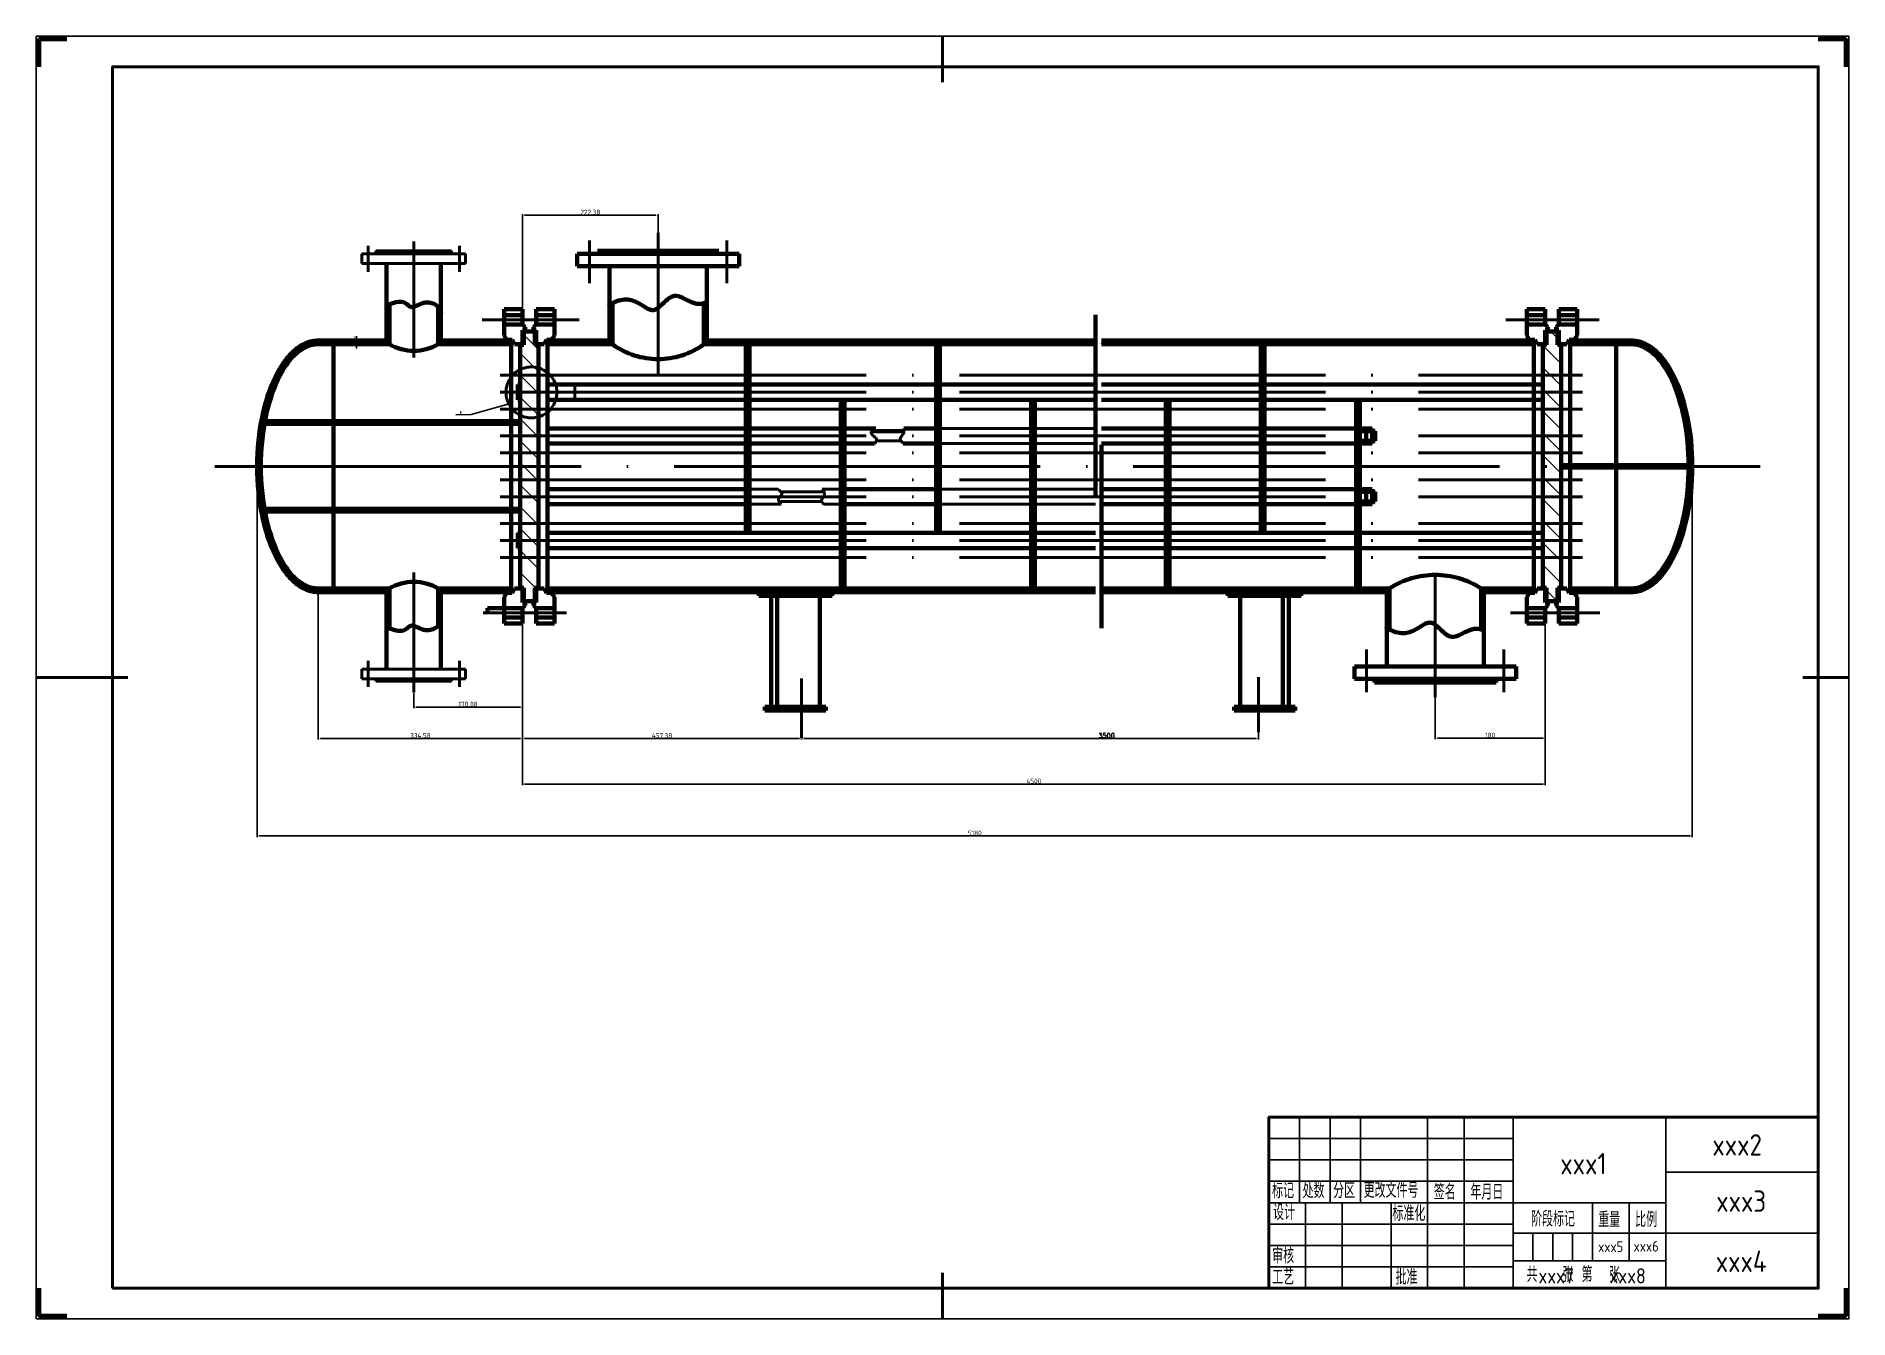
# Paper-space layout 'Gb A2 标题栏' of a CAD drawing. Extents: x -23 to 571, y -6 to 414.
# The model-space entities are those that its viewports show. They can reach past a viewport. Long polylines and large blocks are cut down to what shows.
import ezdxf
from ezdxf.enums import TextEntityAlignment as Align

# ---------------------------------------------------------------- set-up
doc = ezdxf.new("R2010")
doc.units = 0
doc.linetypes.add('ACAD_ISO03W100', pattern=[30, 12, -18])
doc.linetypes.add('ACAD_ISO04W100', pattern=[30, 24, -3, 0, -3])
doc.layers.get('0').update_dxf_attribs({"linetype": 'CONTINUOUS'})
doc.layers.get('Defpoints').update_dxf_attribs({"linetype": 'CONTINUOUS'})
for name, color, linetype, lineweight in [('中心线', 2, 'CONTINUOUS', 50), ('图框_内框线', 5, 'CONTINUOUS', 50), ('图框_角线', 5, 'CONTINUOUS', 200), ('标注', 212, 'CONTINUOUS', 50), ('细实线', 82, 'CONTINUOUS', 50), ('轮廓线', 160, 'CONTINUOUS', 100)]:
    doc.layers.add(name, color=color, linetype=linetype, lineweight=lineweight)
for name, color, linetype in [('图框_外框线', 7, 'CONTINUOUS'), ('图框_标题栏属性', 1, 'CONTINUOUS'), ('图框_标题栏文字', 6, 'CONTINUOUS'), ('图框_视口', 7, 'CONTINUOUS')]:
    doc.layers.add(name, color=color, linetype=linetype)
doc.styles.get("Standard").update_dxf_attribs({"font": 'txt.shx', "bigfont": 'bigfont.shx'})
doc.styles.add('工程字', font='gbenor.shx', dxfattribs={"bigfont": 'gbcbig.shx'})
doc.dimstyles.new('GB-35', dxfattribs={"dimtxt": 3.5, "dimasz": 3.5, "dimexe": 1.75, "dimexo": 0.875, "dimgap": 0.875, "dimtad": 1, "dimdsep": 46, "dimtxsty": '工程字', "dimcen": 3.5, "dimadec": 0, "dimazin": 0, "dimtfac": 0.7, "dimtmove": 0, "dimatfit": 3, "dimfxl": 0, "dimtzin": 0, "dimarcsym": 0})
pattern_1 = [(45, (-496.246, -746.283), (-14.14214, 14.14214), []), (45, (-495.846, -746.283), (-14.14214, 14.14214), [])]

psp = doc.layouts.new('Gb A2 标题栏')

msp = doc.modelspace()

# ---------------------------------------------------------------- texts
at = {"layer": '轮廓线', "lineweight": 100, "insert": (565.813, 998.053), "char_height": 3.5, "attachment_point": 9}
msp.add_mtext('I', dxfattribs=at)

# ---------------------------------------------------------------- blocks, each defined once
blk = doc.blocks.new('GB_A2 title block')
at = {"layer": '图框_内框线'}
for points in [[(272, 410), (272, 395)], [(-25, 200), (5, 200)], [(554, 200), (569, 200)], [(559, 56), (379, 56), (379, 0), (559, 0), (559, 56)], [(272, -10), (272, 5)]]:
    blk.add_lwpolyline(points, dxfattribs=at)
blk.add_lwpolyline([(0, 0), (559, 0), (559, 400), (0, 400)], close=True, dxfattribs=at)
at = {"layer": '图框_外框线'}
for p, q in [((389, 56), (389, 28)), ((399, 28), (399, 56)), ((409, 56), (409, 28)), ((431, 28), (431, 56)), ((443, 56), (443, 28)), ((459, 56), (459, 0)), ((509, 56), (509, 0)), ((379, 49), (459, 49)), ((379, 42), (459, 42)), ((509, 38), (559, 38)), ((379, 35), (459, 35)), ((379, 28), (509, 28)), ((391, 0), (391, 28)), ((403, 28), (403, 0)), ((419, 0), (419, 28)), ((431, 28), (431, 0)), ((443, 0), (443, 28)), ((485, 28), (485, 9)), ((497, 28), (497, 9)), ((379, 21), (459, 21)), ((559, 18), (459, 18)), ((465.5, 18), (465.5, 9)), ((472, 18), (472, 9)), ((478.5, 18), (478.5, 9)), ((379, 14), (459, 14)), ((379, 7), (459, 7)), ((509, 9), (459, 9))]:
    blk.add_line(p, q, dxfattribs=at)
blk.add_lwpolyline([(-25, -10), (569, -10), (569, 410), (-25, 410)], close=True, dxfattribs=at)
at = {"layer": '图框_角线', "flags": 128}
for points in [[(-24, 400), (-24, 409), (-15, 409)], [(559, 409), (568, 409), (568, 400)], [(-15, -9), (-24, -9), (-24, 0)], [(568, 0), (568, -9), (559, -9)], [(568, 0), (568, -9), (559, -9)]]:
    blk.add_lwpolyline(points, dxfattribs=at)
at = {"layer": '图框_标题栏属性', "style": '工程字'}
for tag, p in [('XXX2', (532.43, 46.93)), ('XXX1', (482.04, 40.8)), ('XXX3', (533.75, 28.53)), ('XXX4', (533.75, 8.82))]:
    blk.add_attdef(tag, text='', height=7, dxfattribs=at).set_placement(p, align=Align.MIDDLE)
for tag, height, p in [('XXX5', 3.5, (490.98, 13.58)), ('XXX6', 3.5, (502.6, 13.74)), ('XXX7', 5, (473.15, 4.04)), ('XXX8', 5, (496.55, 4.04))]:
    blk.add_attdef(tag, text='', height=height, dxfattribs=at).set_placement(p, align=Align.MIDDLE_CENTER)
at = {"layer": '图框_标题栏文字', "style": '工程字'}
for s, p in [('标记', (380, 29.44)), ('处数', (390, 29.44)), ('分区', (400, 29.44)), ('更改文件号', (410, 29.59)), ('签名', (433, 29)), ('年月日', (445, 29)), ('设计', (380.33, 22.35)), ('标准化', (419.44, 22)), ('阶段标记', (464.89, 20.2)), ('重量', (486.89, 20)), ('比例', (499, 20)), ('审核', (380.05, 8.15)), ('工艺', (380.05, 1.15)), ('批准', (420.47, 1.15)), ('共   张 第  张', (463.4, 2))]:
    blk.add_text(s, height=5, dxfattribs=at).set_placement(p)
blk = doc.blocks.new('*D10')
at = {"layer": 'Defpoints', "color": 0}
for p in [(394.6, 1111.7), (397.7, 1117.7), (397.7, 1111.7)]:
    blk.add_point(p, dxfattribs=at)
at = {"layer": '标注', "color": 0, "lineweight": -2}
for p, q in [((396.8, 1117.7), (392.8, 1117.7)), ((396.8, 1111.7), (392.8, 1111.7)), ((394.6, 1121.2), (394.6, 1124.7)), ((394.6, 1117.7), (394.6, 1111.7)), ((394.6, 1108.2), (394.6, 1104.7))]:
    blk.add_line(p, q, dxfattribs=at)
at = {"layer": '标注', "color": 0}
for points in [[(394, 1121.2), (395.2, 1121.2), (394.6, 1117.7)], [(394, 1108.2), (395.2, 1108.2), (394.6, 1111.7)]]:
    blk.add_solid(points, dxfattribs=at)
at = {"layer": '标注', "color": 0, "lineweight": 50, "insert": (391.6, 1123.4), "char_height": 3.5, "attachment_point": 5, "rotation": 90, "style": '工程字'}
blk.add_mtext('6', dxfattribs=at)
blk = doc.blocks.new('*D11')
at = {"layer": 'Defpoints', "color": 0}
for p in [(666.8, 654.2), (488.7, 541.3), (666.8, 517.4)]:
    blk.add_point(p, dxfattribs=at)
at = {"layer": '标注', "color": 0, "lineweight": -2}
for p, q in [((666.8, 653.4), (666.8, 515.7)), ((488.7, 540.4), (488.7, 515.7)), ((492.2, 517.4), (663.3, 517.4))]:
    blk.add_line(p, q, dxfattribs=at)
at = {"layer": '标注', "color": 0}
for points in [[(492.2, 518), (492.2, 516.9), (488.7, 517.4)], [(663.3, 518), (663.3, 516.9), (666.8, 517.4)]]:
    blk.add_solid(points, dxfattribs=at)
at = {"layer": '标注', "color": 0, "lineweight": 50, "insert": (577.7, 522.3), "char_height": 8, "attachment_point": 5, "style": '工程字'}
blk.add_mtext('178.08', dxfattribs=at)
blk = doc.blocks.new('*D12')
at = {"layer": 'Defpoints', "color": 0}
for p in [(666.8, 484.9), (1124.1, 467), (1124.1, 466.1)]:
    blk.add_point(p, dxfattribs=at)
at = {"layer": '标注', "color": 0, "lineweight": -2}
for p, q in [((666.8, 484), (666.8, 464.4)), ((670.3, 466.1), (1120.6, 466.1)), ((1124.1, 466.1), (1124.1, 464.4))]:
    blk.add_line(p, q, dxfattribs=at)
at = {"layer": '标注', "color": 0}
for points in [[(670.3, 466.7), (670.3, 465.6), (666.8, 466.1)], [(1120.6, 466.7), (1120.6, 465.6), (1124.1, 466.1)]]:
    blk.add_solid(points, dxfattribs=at)
at = {"layer": '标注', "color": 0, "lineweight": 50, "insert": (895.5, 471), "char_height": 8, "attachment_point": 5, "style": '工程字'}
blk.add_mtext('457.38', dxfattribs=at)
blk = doc.blocks.new('*D13')
at = {"layer": 'Defpoints', "color": 0}
for p in [(332.2, 705.7), (666.8, 654.2), (666.8, 466.1)]:
    blk.add_point(p, dxfattribs=at)
at = {"layer": '标注', "color": 0, "lineweight": -2}
for p, q in [((332.2, 704.9), (332.2, 464.4)), ((666.8, 653.4), (666.8, 464.4)), ((335.7, 466.1), (663.3, 466.1))]:
    blk.add_line(p, q, dxfattribs=at)
at = {"layer": '标注', "color": 0}
for points in [[(335.7, 466.7), (335.7, 465.6), (332.2, 466.1)], [(663.3, 466.7), (663.3, 465.6), (666.8, 466.1)]]:
    blk.add_solid(points, dxfattribs=at)
at = {"layer": '标注', "color": 0, "lineweight": 50, "insert": (499.5, 471), "char_height": 8, "attachment_point": 5, "style": '工程字'}
blk.add_mtext('334.58', dxfattribs=at)
blk = doc.blocks.new('*D14')
at = {"layer": 'Defpoints', "color": 0}
for p in [(232.2, 911.7), (2583.7, 911.7), (2583.7, 306.5)]:
    blk.add_point(p, dxfattribs=at)
at = {"layer": '标注', "color": 0, "lineweight": -2}
for p, q in [((232.2, 910.9), (232.2, 304.7)), ((2583.7, 910.9), (2583.7, 304.7)), ((235.7, 306.5), (2580.2, 306.5))]:
    blk.add_line(p, q, dxfattribs=at)
at = {"layer": '标注', "color": 0}
for points in [[(235.7, 307.1), (235.7, 305.9), (232.2, 306.5)], [(2580.2, 307.1), (2580.2, 305.9), (2583.7, 306.5)]]:
    blk.add_solid(points, dxfattribs=at)
at = {"layer": '标注', "color": 0, "lineweight": 50, "insert": (1407.9, 311.3), "char_height": 8, "attachment_point": 5, "style": '工程字'}
blk.add_mtext('5180', dxfattribs=at)
blk = doc.blocks.new('*D15')
at = {"layer": 'Defpoints', "color": 0}
for p in [(1872.8, 476.6), (1124.1, 467), (1872.8, 466)]:
    blk.add_point(p, dxfattribs=at)
at = {"layer": '标注', "color": 0, "lineweight": -2}
for p, q in [((1872.8, 475.7), (1872.8, 464.2)), ((1124.1, 466.1), (1124.1, 464.2)), ((1127.6, 466), (1869.3, 466))]:
    blk.add_line(p, q, dxfattribs=at)
at = {"layer": '标注', "color": 0}
for points in [[(1127.6, 466.6), (1127.6, 465.4), (1124.1, 466)], [(1869.3, 466.6), (1869.3, 465.4), (1872.8, 466)]]:
    blk.add_solid(points, dxfattribs=at)
at = {"layer": '标注', "color": 0, "lineweight": 50, "insert": (1623.9, 470.9), "char_height": 8, "attachment_point": 5}
blk.add_mtext('3500', dxfattribs=at)
blk = doc.blocks.new('*D16')
at = {"layer": 'Defpoints', "color": 0}
for p in [(2342.6, 654.2), (666.8, 653.4), (2342.6, 391.5)]:
    blk.add_point(p, dxfattribs=at)
at = {"layer": '标注', "color": 0, "lineweight": -2}
for p, q in [((666.8, 652.5), (666.8, 389.8)), ((2342.6, 653.4), (2342.6, 389.8)), ((670.3, 391.5), (2339.1, 391.5))]:
    blk.add_line(p, q, dxfattribs=at)
at = {"layer": '标注', "color": 0}
for points in [[(670.3, 392.1), (670.3, 391), (666.8, 391.5)], [(2339.1, 392.1), (2339.1, 391), (2342.6, 391.5)]]:
    blk.add_solid(points, dxfattribs=at)
at = {"layer": '标注', "color": 0, "lineweight": 50, "insert": (1504.7, 396.4), "char_height": 2.5, "attachment_point": 5, "style": '工程字'}
blk.add_mtext('{\\H3.2x;4500}', dxfattribs=at)
blk = doc.blocks.new('*D17')
at = {"layer": 'Defpoints', "color": 0}
for p in [(2162.6, 533.9), (2342.6, 533.9), (2342.6, 466.7)]:
    blk.add_point(p, dxfattribs=at)
at = {"layer": '标注', "color": 0, "lineweight": -2}
for p, q in [((2162.6, 533), (2162.6, 465)), ((2342.6, 533), (2342.6, 465)), ((2166.1, 466.7), (2339.1, 466.7))]:
    blk.add_line(p, q, dxfattribs=at)
at = {"layer": '标注', "color": 0}
for points in [[(2166.1, 467.3), (2166.1, 466.1), (2162.6, 466.7)], [(2339.1, 467.3), (2339.1, 466.1), (2342.6, 466.7)]]:
    blk.add_solid(points, dxfattribs=at)
at = {"layer": '标注', "color": 0, "lineweight": 50, "insert": (2252.6, 471.6), "char_height": 8, "attachment_point": 5, "style": '工程字'}
blk.add_mtext('180', dxfattribs=at)
blk = doc.blocks.new('*D18')
at = {"layer": 'Defpoints', "color": 0}
for p in [(889.1, 1323.1), (889.1, 1264.7), (666.8, 1169.2)]:
    blk.add_point(p, dxfattribs=at)
at = {"layer": '标注', "color": 0, "lineweight": -2}
for p, q in [((666.8, 1170.1), (666.8, 1324.8)), ((670.3, 1323.1), (885.6, 1323.1)), ((889.1, 1265.6), (889.1, 1324.8))]:
    blk.add_line(p, q, dxfattribs=at)
at = {"layer": '标注', "color": 0}
for points in [[(670.3, 1323.6), (670.3, 1322.5), (666.8, 1323.1)], [(885.6, 1323.6), (885.6, 1322.5), (889.1, 1323.1)]]:
    blk.add_solid(points, dxfattribs=at)
at = {"layer": '标注', "color": 0, "lineweight": 50, "insert": (778, 1327.9), "char_height": 8, "attachment_point": 5, "style": '工程字'}
blk.add_mtext('222.38', dxfattribs=at)

# ---------------------------------------------------------------- dimensions: what is measured, and where the dimension line sits
at = {"layer": '标注', "lineweight": 50}
for base, p1, p2, picture, middle in [((889.143, 1323.054), (666.765, 1169.234), (889.143, 1264.734), '*D18', (777.954, 1323.054)), ((666.765, 517.446), (488.686, 541.253), (666.765, 654.234), '*D11', (577.726, 517.446))]:
    dim = msp.add_linear_dim(base=base, p1=p1, p2=p2, dimstyle='GB-35', override={"dimtxt": 8}, dxfattribs=at)
    dim.commit()
    dim.dimension.update_dxf_attribs({"geometry": picture, "text_midpoint": middle, "dimtype": 160})
dim = msp.add_linear_dim(base=(394.588, 1111.734), p1=(397.71, 1117.734), p2=(397.71, 1111.734), angle=90, dimstyle='GB-35', override={"dimtmove": 2}, dxfattribs=at)
dim.commit()
dim.dimension.update_dxf_attribs({"geometry": '*D10', "text_midpoint": (391.636, 1123.4), "dimtype": 160})
for base, p1, p2, text, override, picture, middle in [((2583.681, 306.47), (232.186, 911.734), (2583.681, 911.734), '5180', {"dimtxt": 8}, '*D14', (1407.934, 306.47)), ((2342.573, 391.542), (666.765, 653.359), (2342.573, 654.234), '{\\H3.2x;4500}', {"dimtxt": 2.5}, '*D16', (1504.669, 391.542)), ((1872.825, 465.997), (1124.143, 467.023), (1872.825, 476.576), '3500', {"dimtxt": 8, "dimtxsty": 'Standard'}, '*D15', (1623.911, 465.997))]:
    dim = msp.add_linear_dim(base=base, p1=p1, p2=p2, text=text, dimstyle='GB-35', override=override, dxfattribs=at)
    dim.commit()
    dim.dimension.update_dxf_attribs({"geometry": picture, "text_midpoint": middle, "dimtype": 160})
for base, p1, p2, picture, middle in [((666.765, 466.148), (332.186, 705.734), (666.765, 654.234), '*D13', (499.476, 471.023)), ((2342.573, 466.731), (2162.573, 533.88), (2342.573, 533.88), '*D17', (2252.573, 471.606)), ((1124.143, 466.148), (666.765, 484.9), (1124.143, 467.023), '*D12', (895.454, 471.023))]:
    dim = msp.add_linear_dim(base=base, p1=p1, p2=p2, dimstyle='GB-35', override={"dimtxt": 8}, dxfattribs=at)
    dim.commit()
    dim.dimension.update_dxf_attribs({"geometry": picture, "text_midpoint": middle})

# ---------------------------------------------------------------- hatches: boundary and pattern name
h = msp.add_hatch()
h.set_pattern_fill('ANSI31', color=256, scale=8, angle=90, style=0)
h.paths.add_polyline_path([(693.051, 762.596), (663.051, 762.596), (663.051, 712.938), (669.051, 712.938), (669.051, 690.938), (687.051, 690.938), (687.051, 712.938), (693.051, 712.938)])
h.paths.add_polyline_path([(693.051, 862.022), (663.051, 862.022), (663.051, 818.022), (693.051, 818.022)])
h.paths.add_polyline_path([(693.051, 790.309), (663.051, 790.309), (663.051, 762.596), (693.051, 762.596)])
h.paths.add_polyline_path([(693.051, 818.022), (663.051, 818.022), (663.051, 790.309), (693.051, 790.309)])
h.paths.add_polyline_path([(693.051, 889.734), (663.051, 889.734), (663.051, 862.022), (693.051, 862.022)])
h.paths.add_polyline_path([(693.051, 911.734), (663.051, 911.734), (663.051, 889.734), (693.051, 889.734)])
h.paths.add_polyline_path([(693.051, 933.734), (663.051, 933.734), (663.051, 911.734), (693.051, 911.734)])
h.paths.add_polyline_path([(693.051, 961.447), (663.051, 961.447), (663.051, 933.734), (693.051, 933.734)])
h.paths.add_polyline_path([(693.051, 992.797, -0.1870693), (663.051, 995.465), (663.051, 961.447), (693.051, 961.447)])
h.paths.add_polyline_path([(693.051, 1005.447), (663.051, 1005.447), (663.051, 995.465, 0.1870693), (693.051, 992.797)])
h.paths.add_polyline_path([(693.051, 1033.16), (663.051, 1033.16), (663.051, 1005.447), (693.051, 1005.447)])
h.paths.add_polyline_path([(693.051, 1060.873), (663.051, 1060.873), (663.051, 1033.16), (693.051, 1033.16)])
h.paths.add_polyline_path([(693.051, 1110.531), (687.051, 1110.531), (687.051, 1132.531), (669.051, 1132.531), (669.051, 1110.531), (663.051, 1110.531), (663.051, 1070.175, -0.1870693), (693.051, 1072.843)])
h.paths.add_polyline_path([(693.051, 1072.843, 0.1870693), (663.051, 1070.175), (663.051, 1060.873), (693.051, 1060.873)])
h = msp.add_hatch()
h.set_pattern_fill('ANSI31', color=256, scale=8, angle=90, style=0)
h.paths.add_polyline_path([(2338.858, 1060.873), (2368.858, 1060.873), (2368.858, 1110.531), (2362.858, 1110.531), (2362.858, 1132.531), (2344.858, 1132.531), (2344.858, 1110.531), (2338.858, 1110.531)])
h.paths.add_polyline_path([(2368.858, 1033.16), (2368.858, 1060.873), (2338.858, 1060.873), (2338.858, 1033.16)])
h.paths.add_polyline_path([(2338.858, 1033.16), (2338.858, 1005.447), (2368.858, 1005.447), (2368.858, 1033.16)])
h.paths.add_polyline_path([(2368.858, 1005.447), (2338.858, 1005.447), (2338.858, 961.447), (2368.858, 961.447)])
h.paths.add_polyline_path([(2338.858, 961.447), (2338.858, 933.734), (2368.858, 933.734), (2368.858, 961.447)])
h.paths.add_polyline_path([(2368.858, 933.734), (2338.858, 933.734), (2338.858, 911.734), (2368.858, 911.734)])
h.paths.add_polyline_path([(2368.858, 889.734), (2368.858, 911.734), (2338.858, 911.734), (2338.858, 889.734)])
h.paths.add_polyline_path([(2368.858, 862.022), (2368.858, 889.734), (2338.858, 889.734), (2338.858, 862.022)])
h.paths.add_polyline_path([(2368.858, 862.022), (2338.858, 862.022), (2338.858, 818.022), (2368.858, 818.022)])
h.paths.add_polyline_path([(2368.858, 818.022), (2338.858, 818.022), (2338.858, 790.309), (2368.858, 790.309)])
h.paths.add_polyline_path([(2368.858, 790.309), (2338.858, 790.309), (2338.858, 762.596), (2368.858, 762.596)])
h.paths.add_polyline_path([(2368.858, 762.596), (2338.858, 762.596), (2338.858, 712.938), (2344.858, 712.938), (2344.858, 690.938), (2362.858, 690.938), (2362.858, 712.938), (2368.858, 712.938)])
h = msp.add_hatch()
h.set_pattern_fill('ANSI31', color=256, scale=4, angle=90, style=0)
h.paths.add_polyline_path([(1174.143, 705.734), (1054.143, 705.734), (1054.143, 699.734), (1114.143, 699.734), (1174.143, 699.734)])
h = msp.add_hatch()
h.set_pattern_fill('ANSI31', color=256, scale=4, angle=90, style=0)
h.paths.add_polyline_path([(1942.825, 705.734), (1822.825, 705.734), (1822.825, 699.734), (1882.825, 699.734), (1942.825, 699.734)])
at = {"layer": '细实线', "lineweight": 50}
h = msp.add_hatch(dxfattribs=at)
h.set_pattern_fill('JIS_LC_20', color=256, style=0)
h.set_pattern_definition(pattern_1)
edge = h.paths.add_edge_path()
edge.add_line((357.186, 711.734), (332.186, 711.734))
edge.add_ellipse((332.186, 911.734), major_axis=(0, 200), ratio=0.47, start_angle=471.627061, end_angle=540, ccw=False)
edge.add_ellipse((332.186, 911.734), major_axis=(0, 200), ratio=0.47, start_angle=470.399487, end_angle=471.627061, ccw=False)
edge.add_ellipse((332.186, 911.734), major_axis=(0, 200), ratio=0.47, start_angle=429.600513, end_angle=470.399487, ccw=False)
edge.add_ellipse((332.186, 911.734), major_axis=(0, 200), ratio=0.47, start_angle=428.372939, end_angle=429.600513, ccw=False)
edge.add_ellipse((332.186, 911.734), major_axis=(0, 200), ratio=0.47, start_angle=360, end_angle=428.372939, ccw=False)
edge.add_line((332.186, 1111.734), (357.186, 1111.734))
edge.add_line((357.186, 1111.734), (357.186, 1117.734))
edge.add_line((357.186, 1117.734), (332.186, 1117.734))
edge.add_ellipse((332.186, 911.734), major_axis=(0, 206), ratio=0.48543689, start_angle=0, end_angle=180)
edge.add_line((332.186, 705.734), (357.186, 705.734))
edge.add_line((357.186, 705.734), (357.186, 711.734))
h.paths.add_polyline_path([(444.186, 1117.734), (357.186, 1117.734), (357.186, 1111.734), (444.186, 1111.734)])
edge = h.paths.add_edge_path()
edge.add_spline(control_points=[(448.686, 1176.891), (446.879, 1176.075), (445.327, 1175.235), (444.186, 1174.456)], knot_values=[9.13690664, 9.13690664, 9.13690664, 9.13690664, 13.32011472, 13.32011472, 13.32011472, 13.32011472], degree=3, periodic=0)
edge.add_line((444.186, 1174.456), (444.186, 1111.734))
edge.add_line((444.186, 1111.734), (448.686, 1111.734))
edge.add_line((448.686, 1111.734), (448.686, 1176.891))
edge = h.paths.add_edge_path()
edge.add_spline(control_points=[(533.186, 1164.404), (532.738, 1167.481), (531.088, 1170.359), (528.686, 1172.787)], knot_values=[88.51291417, 88.51291417, 88.51291417, 88.51291417, 97.93809709, 97.93809709, 97.93809709, 97.93809709], degree=3, periodic=0)
edge.add_line((528.686, 1172.787), (528.686, 1111.734))
edge.add_line((528.686, 1111.734), (533.186, 1111.734))
edge.add_line((533.186, 1111.734), (533.186, 1164.404))
h.paths.add_polyline_path([(648.484, 1117.734), (533.186, 1117.734), (533.186, 1111.734), (648.484, 1111.734)])
h.paths.add_polyline_path([(809.643, 1117.734), (707.618, 1117.734), (707.618, 1111.734), (809.643, 1111.734)])
edge = h.paths.add_edge_path()
edge.add_spline(control_points=[(814.143, 1179.018), (812.362, 1178.132), (810.528, 1177.129), (809.643, 1176.457)], knot_values=[2.3833747, 2.3833747, 2.3833747, 2.3833747, 5.59669214, 5.59669214, 5.59669214, 5.59669214], degree=3, periodic=0)
edge.add_line((809.643, 1176.457), (809.643, 1111.734))
edge.add_line((809.643, 1111.734), (814.143, 1111.734))
edge.add_line((814.143, 1111.734), (814.143, 1179.018))
edge = h.paths.add_edge_path()
edge.add_spline(control_points=[(968.643, 1183.116), (968.643, 1181.088), (966.375, 1179.849), (964.143, 1179.018)], knot_values=[165.00583627, 165.00583627, 165.00583627, 165.00583627, 171.09217246, 171.09217246, 171.09217246, 171.09217246], degree=3, periodic=0)
edge.add_line((964.143, 1179.018), (964.143, 1111.734))
edge.add_line((964.143, 1111.734), (968.643, 1111.734))
edge.add_line((968.643, 1111.734), (968.643, 1182.466))
h.paths.add_polyline_path([(1605.644, 1117.734), (968.643, 1117.734), (968.643, 1111.734), (1605.644, 1111.734)])
h.paths.add_polyline_path([(2323.805, 1117.734), (1615.644, 1117.734), (1615.644, 1111.734), (2323.805, 1111.734)])
h.paths.add_polyline_path([(2458.681, 1117.734), (2383.681, 1117.734), (2383.681, 1111.734), (2458.681, 1111.734)])
edge = h.paths.add_edge_path()
edge.add_ellipse((2483.681, 911.734), major_axis=(0, 206), ratio=0.48543689, start_angle=180, end_angle=360)
edge.add_line((2483.681, 1117.734), (2458.681, 1117.734))
edge.add_line((2458.681, 1117.734), (2458.681, 1111.734))
edge.add_line((2458.681, 1111.734), (2483.681, 1111.734))
edge.add_ellipse((2483.681, 911.734), major_axis=(0, 200), ratio=0.47, start_angle=-89.427033, end_angle=0, ccw=False)
edge.add_ellipse((2483.681, 911.734), major_axis=(0, 200), ratio=0.47, start_angle=-90.572967, end_angle=-89.427033, ccw=False)
edge.add_ellipse((2483.681, 911.734), major_axis=(0, 200), ratio=0.47, start_angle=-180, end_angle=-90.572967, ccw=False)
edge.add_line((2483.681, 711.734), (2458.681, 711.734))
edge.add_line((2458.681, 711.734), (2458.681, 705.734))
edge.add_line((2458.681, 705.734), (2483.681, 705.734))
h.paths.add_polyline_path([(2458.681, 711.734), (2383.681, 711.734), (2383.681, 705.734), (2458.681, 705.734)])
h.paths.add_polyline_path([(2323.805, 711.734), (2242.073, 711.734), (2242.073, 705.734), (2323.805, 705.734)])
edge = h.paths.add_edge_path()
edge.add_line((2242.073, 711.734), (2237.573, 711.734))
edge.add_line((2237.573, 711.734), (2237.573, 644.45))
edge.add_spline(control_points=[(2237.573, 644.45), (2239.806, 643.62), (2242.073, 642.381), (2242.073, 640.352)], knot_values=[165.00583627, 165.00583627, 165.00583627, 165.00583627, 171.09217246, 171.09217246, 171.09217246, 171.09217246], degree=3, periodic=0)
edge.add_line((2242.073, 640.352), (2242.073, 711.734))
edge = h.paths.add_edge_path()
edge.add_line((2087.573, 711.734), (2083.073, 711.734))
edge.add_line((2083.073, 711.734), (2083.073, 647.012))
edge.add_spline(control_points=[(2083.073, 647.012), (2083.959, 646.34), (2085.792, 645.337), (2087.573, 644.45)], knot_values=[2.3833747, 2.3833747, 2.3833747, 2.3833747, 5.59669214, 5.59669214, 5.59669214, 5.59669214], degree=3, periodic=0)
edge.add_line((2087.573, 644.45), (2087.573, 711.734))
h.paths.add_polyline_path([(2083.073, 711.734), (1615.644, 711.734), (1615.644, 705.734), (2083.073, 705.734)])
h.paths.add_polyline_path([(1605.644, 711.734), (707.618, 711.734), (707.618, 705.734), (1605.644, 705.734)])
h.paths.add_polyline_path([(648.484, 711.734), (533.186, 711.734), (533.186, 705.734), (648.484, 705.734)])
h = msp.add_hatch(dxfattribs=at)
h.set_pattern_fill('JIS_LC_20', color=256, scale=2, style=0)
h.set_pattern_definition([(45, (-496.246, -746.283), (-28.28427, 28.28427), []), (45, (-495.446, -746.283), (-28.28427, 28.28427), [])])
h.paths.add_polyline_path([(648.484, 985.447), (357.186, 985.447), (357.186, 981.447), (648.484, 981.447)])
edge = h.paths.add_edge_path()
edge.add_line((357.186, 985.447), (244.803, 985.447))
edge.add_ellipse((332.186, 911.734), major_axis=(0, 200), ratio=0.47, start_angle=428.372939, end_angle=429.600513)
edge.add_line((244.081, 981.447), (357.186, 981.447))
edge.add_line((357.186, 981.447), (357.186, 985.447))
edge = h.paths.add_edge_path()
edge.add_line((357.186, 842.022), (244.081, 842.022))
edge.add_ellipse((332.186, 911.734), major_axis=(0, 200), ratio=0.47, start_angle=470.399487, end_angle=471.627061)
edge.add_line((244.803, 838.022), (357.186, 838.022))
edge.add_line((357.186, 838.022), (357.186, 842.022))
h.paths.add_polyline_path([(648.484, 842.022), (357.186, 842.022), (357.186, 838.022), (648.484, 838.022)])
edge = h.paths.add_edge_path()
edge.add_ellipse((2483.681, 911.734), major_axis=(0, 200), ratio=0.47, start_angle=-90.572967, end_angle=-89.427033)
edge.add_line((2577.676, 913.734), (2458.681, 913.734))
edge.add_line((2458.681, 913.734), (2458.681, 909.734))
edge.add_line((2458.681, 909.734), (2577.676, 909.734))
h.paths.add_polyline_path([(2458.681, 913.734), (2383.681, 913.734), (2383.681, 909.734), (2458.681, 909.734)])
h.paths.add_polyline_path([(2383.681, 913.734), (2368.858, 913.734), (2368.858, 909.734), (2383.681, 909.734)])
h = msp.add_hatch(dxfattribs=at)
h.set_pattern_fill('JIS_LC_20', color=256, style=0)
h.set_pattern_definition(pattern_1)
h.paths.add_polyline_path([(444.186, 711.734), (357.186, 711.734), (357.186, 705.734), (444.186, 705.734)])
h = msp.add_hatch(dxfattribs=at)
h.set_pattern_fill('JIS_LC_20', color=256, style=0)
h.set_pattern_definition(pattern_1)
edge = h.paths.add_edge_path()
edge.add_line((533.186, 711.734), (528.686, 711.734))
edge.add_line((528.686, 711.734), (528.686, 650.299))
edge.add_spline(control_points=[(528.686, 650.299), (531.414, 652.846), (533.142, 655.841), (533.186, 658.83)], knot_values=[88.55227565, 88.55227565, 88.55227565, 88.55227565, 99.35222455, 99.35222455, 99.35222455, 99.35222455], degree=3, periodic=0)
edge.add_line((533.186, 658.83), (533.186, 711.734))
edge = h.paths.add_edge_path()
edge.add_line((448.686, 711.734), (444.186, 711.734))
edge.add_line((444.186, 711.734), (444.186, 649.013))
edge.add_spline(control_points=[(444.186, 649.013), (445.327, 648.234), (446.879, 647.394), (448.686, 646.578)], knot_values=[9.13690664, 9.13690664, 9.13690664, 9.13690664, 13.32011472, 13.32011472, 13.32011472, 13.32011472], degree=3, periodic=0)
edge.add_line((448.686, 646.578), (448.686, 711.734))

# ---------------------------------------------------------------- linework, layer by layer
at = {"layer": '中心线', "linetype": 'ACAD_ISO04W100', "lineweight": 50}
for p, q in [((488.686, 1280.11), (488.686, 1090.076)), ((776.643, 1281.694), (776.643, 1211.566)), ((889.143, 1294.054), (889.143, 1060.873)), ((1001.643, 1281.694), (1001.643, 1211.566)), ((413.686, 1273.003), (413.686, 1230.379)), ((563.686, 1273.003), (563.686, 1230.379)), ((600.884, 1151.534), (759.806, 1151.534)), ((2278.322, 1151.534), (2430.911, 1151.534)), ((630.177, 1060.873), (2404.052, 1060.873)), ((752.512, 1033.16), (752.512, 1045.66)), ((752.512, 1045.66), (752.512, 1020.66)), ((630.177, 1033.16), (2404.052, 1033.16)), ((630.177, 1033.16), (2404.052, 1033.16)), ((630.177, 1005.447), (2404.052, 1005.447)), ((630.177, 961.447), (2404.052, 961.447)), ((630.177, 933.734), (2404.052, 933.734)), ((162.712, 911.734), (2695.172, 911.734)), ((630.177, 889.734), (2404.052, 889.734)), ((630.177, 862.022), (2404.052, 862.022)), ((630.177, 818.022), (2404.052, 818.022)), ((630.177, 790.309), (2404.052, 790.309)), ((630.177, 762.596), (2404.052, 762.596)), ((488.686, 541.253), (488.686, 737.771)), ((2162.573, 533.88), (2162.573, 733.928)), ((602.319, 671.734), (738.991, 671.734)), ((2285.909, 671.734), (2432.163, 671.734)), ((2050.073, 541.775), (2050.073, 611.903)), ((2275.073, 541.775), (2275.073, 611.903)), ((413.686, 550.465), (413.686, 593.089)), ((563.686, 550.465), (563.686, 593.089)), ((1124.143, 467.023), (1124.143, 564.367)), ((1872.825, 476.576), (1872.825, 566.262))]:
    msp.add_line(p, q, dxfattribs=at)
at = {"layer": '细实线', "linetype": 'ACAD_ISO03W100', "lineweight": 100}
for p, q in [((1605.644, 1159.736), (1605.644, 646.69)), ((1615.644, 646.69), (1615.644, 1159.736))]:
    msp.add_line(p, q, dxfattribs=at)
at = {"layer": '轮廓线', "lineweight": 50}
for p, q in [((488.686, 1259.734), (403.686, 1259.734)), ((403.686, 1259.734), (403.686, 1243.734)), ((488.686, 1264.507), (426.686, 1264.507)), ((426.686, 1264.507), (426.686, 1259.734)), ((488.686, 1264.507), (550.686, 1264.507)), ((488.686, 1259.734), (573.686, 1259.734)), ((550.686, 1264.507), (550.686, 1259.734)), ((573.686, 1259.734), (573.686, 1243.734)), ((403.686, 1243.734), (488.686, 1243.734)), ((573.686, 1243.734), (488.686, 1243.734)), ((1246.698, 953.447), (1286.817, 953.447)), ((1350.618, 973.947), (1500.618, 973.947)), ((1506.618, 973.947), (1605.644, 973.947)), ((1350.618, 949.397), (1500.618, 949.397)), ((1506.618, 949.397), (1605.644, 949.397)), ((1038.618, 874.522), (1084.967, 874.522)), ((1090.341, 870.022), (1160.793, 870.022)), ((1188.618, 874.522), (1157.86, 874.522)), ((1350.618, 874.522), (1500.618, 874.522)), ((1506.618, 874.522), (1605.644, 874.522)), ((1038.618, 849.522), (1090.44, 849.522)), ((1087.264, 854.022), (1157.237, 854.022)), ((1188.618, 849.522), (1160.445, 849.522)), ((1350.618, 849.522), (1500.618, 849.522)), ((1506.618, 849.522), (1605.644, 849.522)), ((403.686, 563.734), (403.686, 579.734)), ((403.686, 579.734), (488.686, 579.734)), ((573.686, 579.734), (488.686, 579.734)), ((573.686, 563.734), (573.686, 579.734)), ((488.686, 563.734), (403.686, 563.734)), ((426.686, 559.741), (426.686, 563.734)), ((488.686, 559.741), (426.686, 559.741)), ((488.686, 563.734), (573.686, 563.734)), ((488.686, 559.741), (550.686, 559.741)), ((550.686, 559.741), (550.686, 563.734))]:
    msp.add_line(p, q, dxfattribs=at)
at = {"layer": '轮廓线', "lineweight": 100}
for p, q in [((889.143, 1259.734), (756.643, 1259.734)), ((756.643, 1259.734), (756.643, 1239.734)), ((789.643, 1264.734), (889.143, 1264.734)), ((789.643, 1257.741), (789.643, 1262.741)), ((889.143, 1264.734), (988.643, 1264.734)), ((889.143, 1259.734), (1021.643, 1259.734)), ((988.643, 1257.741), (988.643, 1262.741)), ((1021.643, 1239.734), (1021.643, 1259.734)), ((444.186, 1243.734), (444.186, 1111.734)), ((533.186, 1243.734), (533.186, 1111.734)), ((756.643, 1239.734), (1021.643, 1239.734)), ((809.643, 1239.734), (809.643, 1111.734)), ((968.643, 1239.734), (968.643, 1111.734)), ((448.686, 1176.891), (448.686, 1111.734)), ((528.686, 1111.734), (528.686, 1172.787)), ((636.765, 1169.234), (666.765, 1169.234)), ((636.765, 1169.234), (636.765, 1125.931)), ((636.765, 1159.534), (666.765, 1159.534)), ((666.765, 1169.234), (666.765, 1151.734)), ((719.143, 1169.234), (689.143, 1169.234)), ((689.143, 1169.234), (689.143, 1151.734)), ((689.143, 1159.534), (719.143, 1159.534)), ((719.143, 1169.234), (719.143, 1125.931)), ((814.143, 1111.734), (814.143, 1179.018)), ((964.143, 1111.734), (964.143, 1179.018)), ((2312.573, 1169.234), (2342.573, 1169.234)), ((2312.573, 1169.234), (2312.573, 1125.931)), ((2312.573, 1159.534), (2342.573, 1159.534)), ((2342.573, 1169.234), (2342.573, 1151.734)), ((2394.95, 1169.234), (2364.95, 1169.234)), ((2364.95, 1169.234), (2364.95, 1151.734)), ((2364.95, 1159.534), (2394.95, 1159.534)), ((2394.95, 1169.234), (2394.95, 1125.931)), ((666.765, 1143.734), (636.765, 1143.734)), ((666.765, 1151.734), (666.765, 1143.734)), ((666.765, 1143.734), (671.008, 1139.492)), ((671.008, 1134.492), (666.765, 1134.492)), ((666.765, 1134.492), (666.765, 1111.734)), ((687.051, 1132.531), (669.051, 1132.531)), ((669.051, 1132.531), (669.051, 1110.531)), ((671.008, 1139.492), (671.008, 1134.492)), ((689.143, 1143.734), (684.9, 1139.492)), ((684.9, 1139.492), (684.9, 1134.492)), ((684.9, 1134.492), (689.336, 1134.492)), ((687.051, 1110.531), (687.051, 1132.531)), ((689.143, 1151.734), (689.143, 1143.734)), ((689.143, 1143.734), (719.143, 1143.734)), ((689.336, 1134.492), (689.336, 1111.734)), ((2342.573, 1143.734), (2312.573, 1143.734)), ((2342.573, 1151.734), (2342.573, 1143.734)), ((2342.573, 1143.734), (2346.816, 1139.492)), ((2346.816, 1134.492), (2342.573, 1134.492)), ((2342.573, 1134.492), (2342.573, 1111.734)), ((2362.858, 1132.531), (2344.858, 1132.531)), ((2344.858, 1132.531), (2344.858, 1110.531)), ((2346.816, 1139.492), (2346.816, 1134.492)), ((2364.95, 1143.734), (2360.708, 1139.492)), ((2360.708, 1139.492), (2360.708, 1134.492)), ((2360.708, 1134.492), (2365.144, 1134.492)), ((2362.858, 1110.531), (2362.858, 1132.531)), ((2364.95, 1151.734), (2364.95, 1143.734)), ((2364.95, 1143.734), (2394.95, 1143.734)), ((2365.144, 1134.492), (2365.144, 1111.734)), ((357.186, 1117.734), (332.186, 1117.734)), ((357.186, 1111.734), (332.186, 1111.734)), ((444.186, 1117.734), (357.186, 1117.734)), ((357.186, 1117.734), (357.186, 705.734)), ((448.686, 1111.734), (357.186, 1111.734)), ((533.186, 1111.734), (528.686, 1111.734)), ((648.484, 1117.734), (533.186, 1117.734)), ((648.484, 1111.734), (533.186, 1111.734)), ((640.783, 1118.971), (636.765, 1125.931)), ((640.783, 1118.971), (645.587, 1118.971)), ((645.587, 1118.971), (649.765, 1118.971)), ((648.484, 1111.734), (648.484, 1117.734)), ((648.484, 1111.734), (648.484, 711.734)), ((653.943, 1111.734), (649.765, 1118.971)), ((653.943, 1111.734), (666.765, 1111.734)), ((669.051, 1110.531), (663.051, 1110.531)), ((663.051, 1110.531), (663.051, 712.938)), ((693.051, 1110.531), (687.051, 1110.531)), ((702.158, 1111.734), (689.336, 1111.734)), ((693.051, 1110.531), (693.051, 712.938)), ((702.158, 1111.734), (706.336, 1118.971)), ((714.476, 1118.971), (706.336, 1118.971)), ((809.643, 1117.734), (707.618, 1117.734)), ((707.618, 1111.734), (707.618, 1117.734)), ((814.143, 1111.734), (707.618, 1111.734)), ((707.618, 1111.734), (707.618, 711.734)), ((714.476, 1118.971), (719.143, 1125.931)), ((1605.644, 1111.734), (964.143, 1111.734)), ((1605.644, 1117.734), (968.643, 1117.734)), ((1032.618, 911.734), (1032.618, 1109.484)), ((1032.618, 1109.484), (1038.618, 1109.484)), ((1038.618, 1109.484), (1038.618, 911.734)), ((1344.618, 911.734), (1344.618, 1109.484)), ((1344.618, 1109.484), (1350.618, 1109.484)), ((1350.618, 1109.484), (1350.618, 911.734)), ((1615.644, 1117.734), (2323.805, 1117.734)), ((1615.644, 1111.734), (2323.805, 1111.734)), ((1876.858, 911.734), (1876.858, 1109.484)), ((1876.858, 1109.484), (1882.858, 1109.484)), ((1882.858, 1109.484), (1882.858, 911.734)), ((2316.591, 1118.971), (2312.573, 1125.931)), ((2316.591, 1118.971), (2325.573, 1118.971)), ((2323.805, 1117.734), (2323.805, 1111.734)), ((2323.805, 1111.734), (2323.805, 711.734)), ((2329.751, 1111.734), (2325.573, 1118.971)), ((2329.751, 1111.734), (2342.573, 1111.734)), ((2344.858, 1110.531), (2338.858, 1110.531)), ((2338.858, 1110.531), (2338.858, 712.938)), ((2368.858, 1110.531), (2362.858, 1110.531)), ((2377.965, 1111.734), (2365.144, 1111.734)), ((2368.858, 1110.531), (2368.858, 712.938)), ((2377.965, 1111.734), (2382.144, 1118.971)), ((2390.283, 1118.971), (2382.144, 1118.971)), ((2383.681, 1117.734), (2383.681, 1111.734)), ((2383.681, 1117.734), (2483.681, 1117.734)), ((2383.681, 1111.734), (2483.681, 1111.734)), ((2383.681, 1111.734), (2383.681, 711.734)), ((2390.283, 1118.971), (2394.95, 1125.931)), ((2458.681, 1117.734), (2458.681, 705.734)), ((663.051, 1045.66), (659.051, 1045.66)), ((659.051, 1045.66), (659.051, 1020.66)), ((707.618, 1045.66), (1032.618, 1045.66)), ((1038.618, 1045.66), (1344.618, 1045.66)), ((1350.618, 1045.66), (1605.644, 1045.66)), ((1615.644, 1045.66), (2338.858, 1045.66)), ((659.051, 1020.66), (663.051, 1020.66)), ((707.618, 1020.66), (1032.618, 1020.66)), ((1038.618, 1020.66), (1344.618, 1020.66)), ((1194.618, 1019.734), (1188.618, 1019.734)), ((1188.618, 1019.734), (1188.618, 911.734)), ((1194.618, 911.734), (1194.618, 1019.734)), ((1350.618, 1020.66), (1605.644, 1020.66)), ((1506.618, 1019.734), (1500.618, 1019.734)), ((1500.618, 1019.734), (1500.618, 911.734)), ((1506.618, 911.734), (1506.618, 1019.734)), ((1615.644, 1020.66), (2338.858, 1020.66)), ((1726.858, 1019.734), (1720.858, 1019.734)), ((1720.858, 1019.734), (1720.858, 911.734)), ((1726.858, 911.734), (1726.858, 1019.734)), ((2038.858, 1019.734), (2032.858, 1019.734)), ((2032.858, 1019.734), (2032.858, 911.734)), ((2038.858, 911.734), (2038.858, 1019.734)), ((244.081, 981.447), (663.051, 981.447)), ((244.803, 985.447), (663.051, 985.447)), ((707.618, 973.947), (1032.618, 973.947)), ((1038.618, 973.947), (1188.618, 973.947)), ((1194.618, 973.947), (1245.752, 973.947)), ((1239.345, 969.447), (1291.972, 969.447)), ((1344.618, 973.947), (1291.524, 973.947)), ((1615.644, 973.947), (1720.858, 973.947)), ((1876.858, 973.947), (1726.858, 973.947)), ((2032.858, 973.947), (1882.858, 973.947)), ((2038.858, 973.947), (2058.858, 973.947)), ((2038.858, 969.447), (2043.858, 969.447)), ((2038.858, 953.447), (2043.858, 953.447)), ((2043.858, 969.447), (2058.858, 969.447)), ((2043.858, 953.447), (2058.858, 953.447)), ((2049.136, 973.722), (2049.136, 949.172)), ((2058.858, 949.397), (2058.858, 973.947)), ((2058.858, 969.447), (2063.858, 969.447)), ((2058.858, 953.447), (2063.858, 953.447)), ((2063.858, 969.447), (2063.858, 953.447)), ((707.618, 948.947), (1032.618, 948.947)), ((1038.618, 949.397), (1188.618, 949.397)), ((1194.618, 949.397), (1243.83, 949.397)), ((1290.658, 949.397), (1344.618, 949.397)), ((1615.644, 949.397), (1720.858, 949.397)), ((1876.858, 949.397), (1726.858, 949.397)), ((2032.858, 949.397), (1882.858, 949.397)), ((2038.858, 949.397), (2058.858, 949.397)), ((1032.618, 911.734), (1032.618, 803.734)), ((1038.618, 803.734), (1038.618, 911.734)), ((1188.618, 713.984), (1188.618, 911.734)), ((1194.618, 911.734), (1194.618, 713.984)), ((1344.618, 911.734), (1344.618, 803.734)), ((1350.618, 803.734), (1350.618, 911.734)), ((1500.618, 713.984), (1500.618, 911.734)), ((1506.618, 911.734), (1506.618, 713.984)), ((1720.858, 713.984), (1720.858, 911.734)), ((1726.858, 911.734), (1726.858, 713.984)), ((1876.858, 911.734), (1876.858, 803.734)), ((1882.858, 803.734), (1882.858, 911.734)), ((2032.858, 713.984), (2032.858, 911.734)), ((2038.858, 911.734), (2038.858, 713.984)), ((2577.676, 913.734), (2368.858, 913.734)), ((2577.676, 909.734), (2368.858, 909.734)), ((707.618, 874.522), (1032.618, 874.522)), ((1194.618, 874.522), (1344.618, 874.522)), ((1615.644, 874.522), (1720.858, 874.522)), ((1876.858, 874.522), (1726.858, 874.522)), ((2032.858, 874.522), (1882.858, 874.522)), ((2038.858, 874.522), (2058.858, 874.522)), ((2038.858, 870.022), (2043.858, 870.022)), ((2043.858, 870.022), (2058.858, 870.022)), ((2049.136, 874.297), (2049.136, 849.747)), ((2058.858, 849.971), (2058.858, 874.522)), ((2058.858, 870.022), (2063.858, 870.022)), ((2063.858, 870.022), (2063.858, 854.022)), ((244.081, 842.022), (663.051, 842.022)), ((244.803, 838.022), (663.051, 838.022)), ((707.618, 849.522), (1032.618, 849.522)), ((1194.618, 849.522), (1344.618, 849.522)), ((1615.644, 849.522), (1720.858, 849.522)), ((1876.858, 849.522), (1726.858, 849.522)), ((2032.858, 849.522), (1882.858, 849.522)), ((2038.858, 854.022), (2043.858, 854.022)), ((2038.858, 849.971), (2058.858, 849.971)), ((2043.858, 854.022), (2058.858, 854.022)), ((2058.858, 854.022), (2063.858, 854.022)), ((663.051, 802.809), (659.051, 802.809)), ((659.051, 802.809), (659.051, 777.809)), ((707.618, 802.809), (1188.618, 802.809)), ((1032.618, 803.734), (1038.618, 803.734)), ((1194.618, 802.809), (1500.618, 802.809)), ((1344.618, 803.734), (1350.618, 803.734)), ((1506.618, 802.809), (1605.644, 802.809)), ((1615.644, 802.809), (1720.858, 802.809)), ((1882.858, 802.809), (1726.858, 802.809)), ((1876.858, 803.734), (1882.858, 803.734)), ((2032.858, 802.809), (1882.858, 802.809)), ((2038.858, 802.809), (2338.858, 802.809)), ((659.051, 777.809), (663.051, 777.809)), ((707.618, 777.809), (1188.618, 777.809)), ((1194.618, 777.809), (1500.618, 777.809)), ((1506.618, 777.809), (1605.644, 777.809)), ((1615.644, 777.809), (1720.858, 777.809)), ((1882.858, 777.809), (1726.858, 777.809)), ((2032.858, 777.809), (1882.858, 777.809)), ((2038.858, 777.809), (2338.858, 777.809)), ((669.051, 712.938), (663.051, 712.938)), ((669.051, 690.938), (669.051, 712.938)), ((693.051, 712.938), (687.051, 712.938)), ((687.051, 712.938), (687.051, 690.938)), ((1194.618, 713.984), (1188.618, 713.984)), ((1506.618, 713.984), (1500.618, 713.984)), ((1726.858, 713.984), (1720.858, 713.984)), ((2038.858, 713.984), (2032.858, 713.984)), ((2344.858, 712.938), (2338.858, 712.938)), ((2344.858, 690.938), (2344.858, 712.938)), ((2368.858, 712.938), (2362.858, 712.938)), ((2362.858, 712.938), (2362.858, 690.938)), ((357.186, 711.734), (332.186, 711.734)), ((357.186, 705.734), (332.186, 705.734)), ((448.686, 711.734), (357.186, 711.734)), ((444.186, 705.734), (357.186, 705.734)), ((444.186, 579.734), (444.186, 711.734)), ((448.686, 646.578), (448.686, 711.734)), ((528.686, 711.734), (528.686, 650.299)), ((533.186, 711.734), (528.686, 711.734)), ((648.484, 711.734), (533.186, 711.734)), ((533.186, 579.734), (533.186, 711.734)), ((648.484, 705.734), (533.186, 705.734)), ((648.484, 711.734), (591.681, 711.734)), ((648.484, 705.734), (606.536, 705.734)), ((640.783, 704.498), (636.765, 697.538)), ((636.765, 654.234), (636.765, 697.538)), ((640.783, 704.498), (645.587, 704.498)), ((645.587, 704.498), (649.765, 704.498)), ((648.484, 711.734), (648.484, 705.734)), ((653.943, 711.734), (649.765, 704.498)), ((653.943, 711.734), (666.765, 711.734)), ((666.765, 688.977), (666.765, 711.734)), ((671.008, 688.977), (666.765, 688.977)), ((666.765, 679.734), (671.008, 683.977)), ((687.051, 690.938), (669.051, 690.938)), ((671.008, 683.977), (671.008, 688.977)), ((684.9, 683.977), (684.9, 688.977)), ((684.9, 688.977), (689.336, 688.977)), ((689.143, 679.734), (684.9, 683.977)), ((689.336, 688.977), (689.336, 711.734)), ((702.158, 711.734), (689.336, 711.734)), ((702.158, 711.734), (706.336, 704.498)), ((714.476, 704.498), (706.336, 704.498)), ((707.618, 711.734), (707.618, 705.734)), ((707.618, 711.734), (1605.644, 711.734)), ((707.618, 705.734), (1605.644, 705.734)), ((714.476, 704.498), (719.143, 697.538)), ((719.143, 654.234), (719.143, 697.538)), ((1054.143, 699.734), (1054.143, 705.734)), ((1114.143, 699.734), (1054.143, 699.734)), ((1074.143, 699.734), (1074.143, 517.734)), ((1084.143, 699.734), (1084.143, 517.734)), ((1114.143, 699.734), (1174.143, 699.734)), ((1154.143, 699.734), (1154.143, 517.734)), ((1174.143, 699.734), (1174.143, 705.734)), ((1615.644, 711.734), (2087.573, 711.734)), ((1615.644, 705.734), (2083.073, 705.734)), ((1822.825, 699.734), (1822.825, 705.734)), ((1882.825, 699.734), (1822.825, 699.734)), ((1842.825, 699.734), (1842.825, 517.734)), ((1882.825, 699.734), (1942.825, 699.734)), ((1912.825, 699.734), (1912.825, 517.734)), ((1922.825, 699.734), (1922.825, 517.734)), ((1942.825, 699.734), (1942.825, 705.734)), ((2083.073, 583.734), (2083.073, 711.734)), ((2087.573, 711.734), (2087.573, 644.45)), ((2237.573, 711.734), (2237.573, 644.45)), ((2237.573, 711.734), (2323.805, 711.734)), ((2242.073, 583.734), (2242.073, 711.734)), ((2242.073, 705.734), (2323.805, 705.734)), ((2316.591, 704.498), (2312.573, 697.538)), ((2312.573, 654.234), (2312.573, 697.538)), ((2316.591, 704.498), (2325.573, 704.498)), ((2323.805, 711.734), (2323.805, 705.734)), ((2329.751, 711.734), (2325.573, 704.498)), ((2329.751, 711.734), (2342.573, 711.734)), ((2342.573, 688.977), (2342.573, 711.734)), ((2346.816, 688.977), (2342.573, 688.977)), ((2342.573, 679.734), (2346.816, 683.977)), ((2362.858, 690.938), (2344.858, 690.938)), ((2346.816, 683.977), (2346.816, 688.977)), ((2360.708, 683.977), (2360.708, 688.977)), ((2360.708, 688.977), (2365.144, 688.977)), ((2364.95, 679.734), (2360.708, 683.977)), ((2365.144, 688.977), (2365.144, 711.734)), ((2377.965, 711.734), (2365.144, 711.734)), ((2377.965, 711.734), (2382.144, 704.498)), ((2390.283, 704.498), (2382.144, 704.498)), ((2383.681, 711.734), (2483.681, 711.734)), ((2383.681, 711.734), (2383.681, 705.734)), ((2383.681, 705.734), (2483.681, 705.734)), ((2390.283, 704.498), (2394.95, 697.538)), ((2394.95, 654.234), (2394.95, 697.538)), ((636.765, 679.734), (609.576, 679.734)), ((609.576, 679.734), (609.576, 671.734)), ((666.765, 679.734), (636.765, 679.734)), ((636.765, 663.935), (666.765, 663.935)), ((636.765, 654.234), (666.765, 654.234)), ((666.765, 671.734), (666.765, 679.734)), ((666.765, 654.234), (666.765, 671.734)), ((689.143, 671.734), (689.143, 679.734)), ((689.143, 679.734), (719.143, 679.734)), ((689.143, 654.234), (689.143, 671.734)), ((689.143, 663.935), (719.143, 663.935)), ((719.143, 654.234), (689.143, 654.234)), ((2342.573, 679.734), (2312.573, 679.734)), ((2312.573, 663.935), (2342.573, 663.935)), ((2312.573, 654.234), (2342.573, 654.234)), ((2342.573, 671.734), (2342.573, 679.734)), ((2342.573, 654.234), (2342.573, 671.734)), ((2364.95, 671.734), (2364.95, 679.734)), ((2364.95, 679.734), (2394.95, 679.734)), ((2364.95, 654.234), (2364.95, 671.734)), ((2364.95, 663.935), (2394.95, 663.935)), ((2394.95, 654.234), (2364.95, 654.234)), ((2030.073, 563.734), (2030.073, 583.734)), ((2030.073, 583.734), (2295.073, 583.734)), ((2295.073, 583.734), (2295.073, 563.734)), ((2162.573, 563.734), (2030.073, 563.734)), ((2063.073, 557.913), (2063.073, 563.734)), ((2063.073, 557.913), (2162.573, 557.913)), ((2162.573, 563.734), (2295.073, 563.734)), ((2162.573, 557.913), (2262.073, 557.913)), ((2262.073, 557.913), (2262.073, 563.734)), ((1064.143, 511.734), (1064.143, 517.734)), ((1064.143, 517.734), (1164.143, 517.734)), ((1164.143, 511.734), (1064.143, 511.734)), ((1164.143, 517.734), (1164.143, 511.734)), ((1932.825, 517.734), (1832.825, 517.734)), ((1832.825, 517.734), (1832.825, 511.734)), ((1832.825, 511.734), (1932.825, 511.734)), ((1932.825, 511.734), (1932.825, 517.734))]:
    msp.add_line(p, q, dxfattribs=at)
at = {"layer": '轮廓线', "lineweight": 50}
msp.add_circle((681.491, 1032.82), 41.659, dxfattribs=at)
at = {"layer": '轮廓线', "lineweight": 100}
for centre, radius, start, end in [((488.686, 1180.579), 79.621, 239.842615, 300.157385), ((889.143, 1214.752), 127.427, 233.944293, 306.055707), ((488.686, 642.89), 79.621, 59.842615, 120.157385), ((2162.573, 596.104), 137.824, 57.031757, 122.968243)]:
    msp.add_arc(centre, radius, start, end, dxfattribs=at)
for major_axis, ratio, start_param, end_param in [((0, 206), 0.48543689, 0, 3.14159265), ((0, 200), 0.47, 6.28318531, 9.42477796)]:
    msp.add_ellipse((332.186, 911.734), major_axis=major_axis, ratio=ratio, start_param=start_param, end_param=end_param, dxfattribs=at)
at = {"layer": '轮廓线', "lineweight": 100, "extrusion": (0, 0, -1)}
for major_axis, ratio, start_param, end_param in [((0, 206), 0.48543689, 0, 3.14159265), ((0, 200), 0.47, 6.28318531, 9.42477796)]:
    msp.add_ellipse((2483.681, 911.734), major_axis=major_axis, ratio=ratio, start_param=start_param, end_param=end_param, dxfattribs=at)
at = {"layer": '轮廓线', "lineweight": 100}
for points, start_tangent, end_tangent in [([(809.643, 1175.691), (814.143, 1179.018), (884.939, 1168.636), (913.923, 1190.542), (964.143, 1179.018), (968.643, 1183.116)], (-0.99816208, -0.06060081), (0, 1)), ([(2083.073, 647.778), (2087.573, 644.45), (2158.37, 654.832), (2187.354, 632.927), (2237.573, 644.45), (2242.073, 640.352)], (-0.99816208, 0.06060081), (0, -1))]:
    msp.add_spline(points, degree=3, dxfattribs=dict(at, start_tangent=start_tangent, end_tangent=end_tangent))
for points in [[(444.186, 1174.456), (449.209, 1177.884), (472.626, 1186.2), (484.052, 1165.375), (508.768, 1188.729), (533.308, 1172.612), (533.308, 1162.722)], [(444.186, 649.013), (449.209, 645.584), (472.626, 637.268), (484.052, 658.093), (508.768, 634.74), (533.308, 650.857), (533.186, 659.065)]]:
    msp.add_open_spline(points, degree=3, knots=[9.13690664, 9.13690664, 9.13690664, 9.13690664, 27.54661702, 42.37926805, 69.96732961, 99.63581233, 99.63581233, 99.63581233, 99.63581233], dxfattribs=at)
at = {"layer": '轮廓线', "lineweight": 50}
for points in [[(1245.752, 973.947), (1237.978, 966.431), (1247.071, 955.232), (1243.83, 949.397)], [(1291.524, 973.947), (1291.524, 966.736), (1285.786, 956.043), (1290.658, 949.397)]]:
    msp.add_spline(points, degree=3, dxfattribs=at)
for points, knots in [([(1084.967, 874.522), (1088.882, 871.552), (1096.864, 865.498), (1082.484, 860.298), (1089.101, 850.841), (1090.44, 849.522)], [0, 0, 0, 0, 10.99019558, 22.40991218, 27.44384048, 27.44384048, 27.44384048, 27.44384048]), ([(1157.86, 874.522), (1159.185, 873.114), (1165.481, 863.014), (1153.228, 858.423), (1158.345, 852.111), (1160.445, 849.522)], [3.36600747, 3.36600747, 3.36600747, 3.36600747, 8.6168908, 20.47202605, 28.71938131, 28.71938131, 28.71938131, 28.71938131])]:
    msp.add_open_spline(points, degree=3, knots=knots, dxfattribs=at)

msp.set_redraw_order([(e.dxf.handle, doc.entitydb.next_handle()) for e in msp.query("TEXT MTEXT ATTDEF DIMENSION ARC_DIMENSION")])  # texts and dimensions are drawn at this point

# ---------------------------------------------------------------- leaders
at = {"layer": '轮廓线', "lineweight": 100, "annotation_type": 0, "has_hookline": 1, "hookline_direction": 1, "text_width": 1.167}
msp.add_leader([(644.891, 1013.891), (582.705, 996.398), (557.659, 995.951)], dimstyle='GB-35', override={"dimgap": 0.875, "dimtad": 0}, dxfattribs=at)

# ---------------------------------------------------------------- linework, layer by layer
at = {"layer": '图框_视口'}
psp.add_lwpolyline([(2, 404), (561, 404), (561, 60), (381, 60), (381, 4), (2, 4), (2, 404)], close=True, dxfattribs=at)

# ---------------------------------------------------------------- block references
psp.add_blockref('GB_A2 title block', (2, 4)).add_auto_attribs({'XXX1': 'xxx1', 'XXX2': 'xxx2', 'XXX3': 'xxx3', 'XXX4': 'xxx4', 'XXX5': 'xxx5', 'XXX6': 'xxx6', 'XXX7': 'xxx7', 'XXX8': 'xxx8'})

# ---------------------------------------------------------------- viewports
vp = psp.add_viewport(center=(281.5, 204), size=(559, 400), view_center_point=(1392.566, 565.956), view_height=2000, dxfattribs=at)
vp.dxf.flags = 0x10000  # cut along an outline
vp.dxf.clipping_boundary_handle = psp.add_lwpolyline([(2, 404), (561, 404), (561, 60), (381, 60), (381, 4), (2, 4), (2, 404)], format="xyb", close=True, dxfattribs={"invisible": 1}).dxf.handle

doc.saveas('drawing.dxf')
